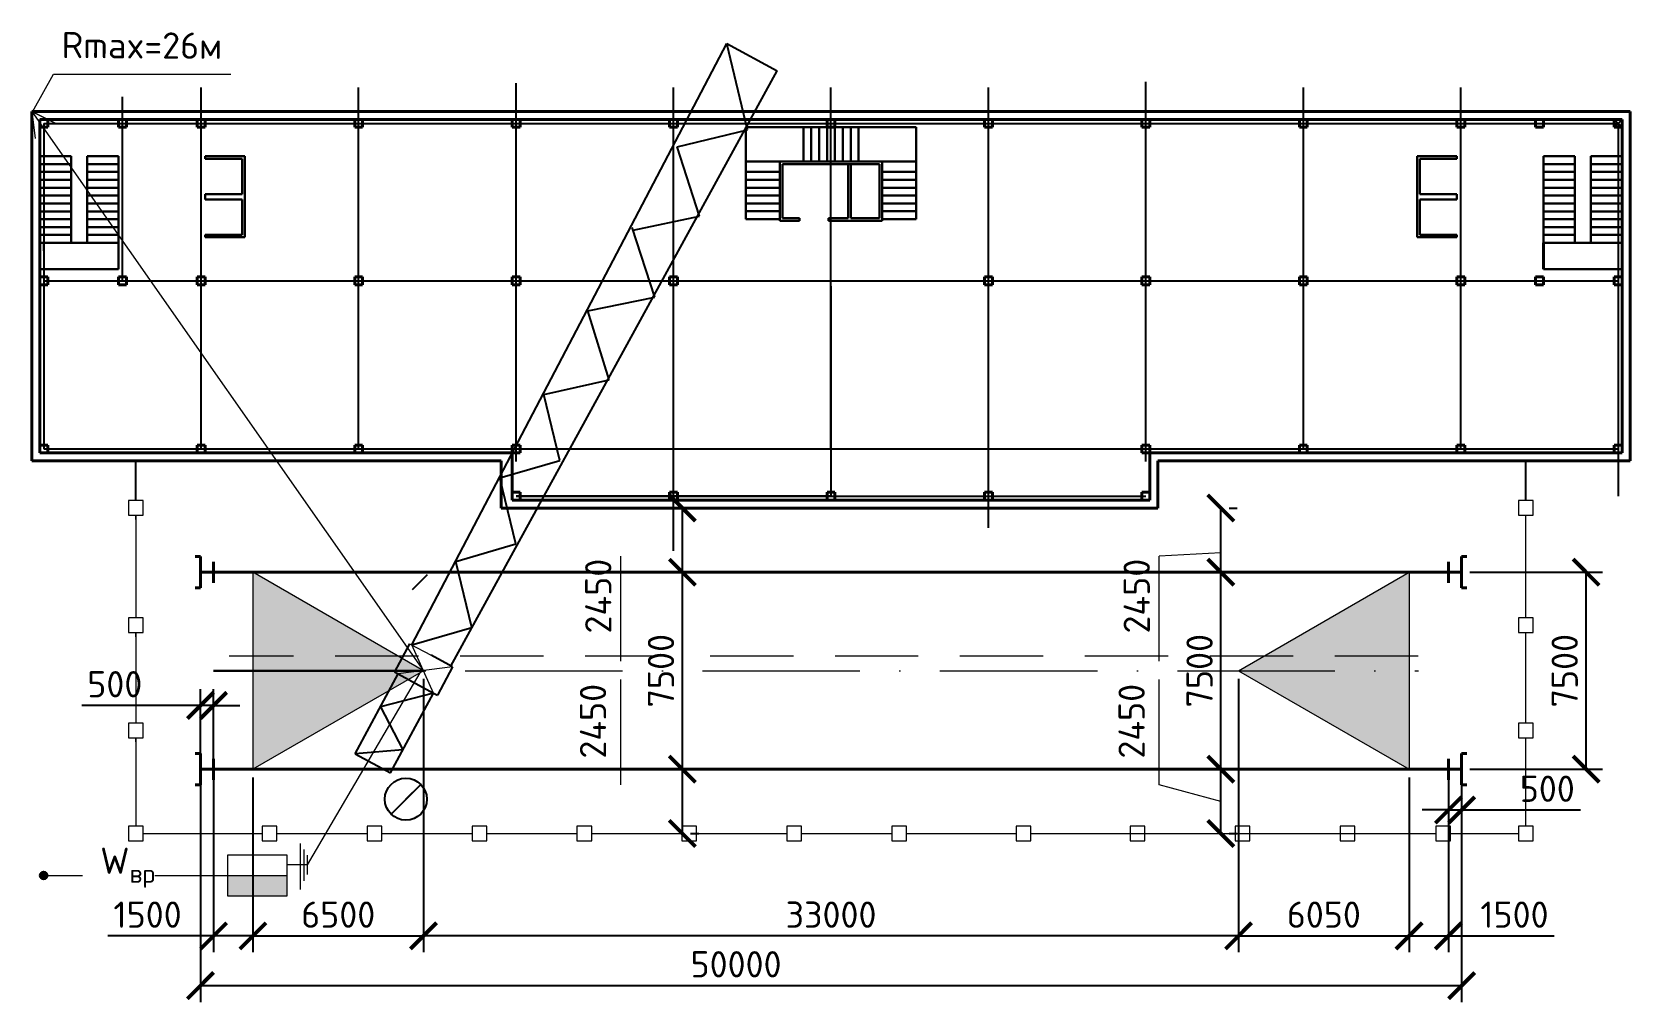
# Model space of a CAD drawing. Header units: millimetres. Extents: x -782 to 10910, y 3841 to 13237.
# Drawn here: x 739.5 to 861.3, y 7348 to 7421.8 of the extents above; entities that cross this region are included whole.
import ezdxf

# ---------------------------------------------------------------- set-up
doc = ezdxf.new("R2010")
doc.units = ezdxf.units.MM
doc.linetypes.add('ACAD_ISO10W100', pattern=[18, 12, -3, 0, -3])
doc.linetypes.add('штриховая2', pattern=[9.525, 6.35, -3.175])
doc.layers.add('1', color=7, linetype='Continuous')
doc.layers.add('тонкая', color=7, linetype='Continuous')
doc.layers.add('Фасад толст', color=7, linetype='Continuous', lineweight=20)
doc.styles.add('2.5', font='isocpeur.ttf', dxfattribs={"height": 2})
doc.styles.add('Isocpeur', font='isocpeur.ttf')
doc.dimstyles.new('М500 стройгенп', dxfattribs={"dimtxt": 2, "dimasz": 2, "dimexe": 1.25, "dimexo": 0.625, "dimtad": 1, "dimlfac": 500, "dimtxsty": '2.5', "dimblk": 'ARCHTICK', "dimcen": 2.5, "dimadec": 0, "dimazin": 0, "dimtfac": 1, "dimtmove": 0, "dimatfit": 3, "dimfxl": 1, "dimarcsym": 0})

msp = doc.modelspace()

# ---------------------------------------------------------------- texts
at = {"layer": '1', "insert": (741.774205, 7421.846866), "char_height": 2, "width": 335.51997649, "attachment_point": 1, "rotation": 359.70756521, "style": 'Isocpeur'}
msp.add_mtext('Rmax=26м', dxfattribs=at)
at = {"layer": '1', "insert": (744.710078, 7359.717359), "char_height": 2, "width": 335.51997649, "attachment_point": 1, "style": 'Isocpeur'}
msp.add_mtext('\\A1;W{\\H0.7x;\\S^ вр;}', dxfattribs=at)
msp.add_mtext('\\A1;W{\\H0.7x;\\S^ вр;}', dxfattribs=at)

# ---------------------------------------------------------------- blocks, each defined once
blk = doc.blocks.new('_ArchTick')
at = {"color": 0, "linetype": 'ByBlock', "const_width": 0.15}
blk.add_lwpolyline([(-0.5, -0.5), (0.5, 0.5)], dxfattribs=at)
blk = doc.blocks.new('*D752')
at = {"color": 0, "lineweight": -2, "transparency": 16777216}
for p, q in [((789.08, 7360.79), (789.08, 7365.69)), ((789.7, 7365.69), (790.33, 7365.69)), ((789.7, 7360.79), (790.33, 7360.79))]:
    blk.add_line(p, q, dxfattribs=at)
at = {"layer": 'Defpoints', "color": 0, "lineweight": -3, "transparency": 16777216}
for p in [(789.08, 7365.69), (789.08, 7365.69), (789.08, 7360.79)]:
    blk.add_point(p, dxfattribs=at)
at = {"color": 0, "lineweight": -2, "transparency": 16777216, "xscale": 2, "yscale": 2, "zscale": 2}
for p, rotation in [((789.08, 7365.69), 90), ((789.08, 7360.79), 270)]:
    blk.add_blockref('_ArchTick', p, dxfattribs=dict(at, rotation=rotation))
at = {"color": 0, "lineweight": 20, "transparency": 16777216, "insert": (782.27, 7369.34), "char_height": 2, "attachment_point": 5, "rotation": 90, "style": '2.5'}
blk.add_mtext('2450', dxfattribs=at)
blk = doc.blocks.new('*D753')
at = {"color": 0, "lineweight": -2, "transparency": 16777216}
for p, q in [((789.08, 7365.69), (789.08, 7380.69)), ((789.7, 7380.69), (790.33, 7380.69)), ((789.7, 7365.69), (790.33, 7365.69))]:
    blk.add_line(p, q, dxfattribs=at)
at = {"layer": 'Defpoints', "color": 0, "lineweight": -3, "transparency": 16777216}
for p in [(789.08, 7380.69), (789.08, 7380.69), (789.08, 7365.69)]:
    blk.add_point(p, dxfattribs=at)
at = {"color": 0, "lineweight": -2, "transparency": 16777216, "xscale": 2, "yscale": 2, "zscale": 2}
for p, rotation in [((789.08, 7380.69), 90), ((789.08, 7365.69), 270)]:
    blk.add_blockref('_ArchTick', p, dxfattribs=dict(at, rotation=rotation))
at = {"color": 0, "lineweight": 20, "transparency": 16777216, "insert": (787.45, 7373.19), "char_height": 2, "attachment_point": 5, "rotation": 90, "style": '2.5'}
blk.add_mtext('7500', dxfattribs=at)
blk = doc.blocks.new('*D754')
at = {"color": 0, "lineweight": -2, "transparency": 16777216}
for p, q in [((789.08, 7380.69), (789.08, 7385.58)), ((789.7, 7385.58), (790.33, 7385.58)), ((789.7, 7380.69), (790.33, 7380.69))]:
    blk.add_line(p, q, dxfattribs=at)
at = {"layer": 'Defpoints', "color": 0, "lineweight": -3, "transparency": 16777216}
for p in [(789.08, 7385.58), (789.08, 7385.58), (789.08, 7380.69)]:
    blk.add_point(p, dxfattribs=at)
at = {"color": 0, "lineweight": -2, "transparency": 16777216, "xscale": 2, "yscale": 2, "zscale": 2}
for p, rotation in [((789.08, 7385.58), 90), ((789.08, 7380.69), 270)]:
    blk.add_blockref('_ArchTick', p, dxfattribs=dict(at, rotation=rotation))
at = {"color": 0, "lineweight": 20, "transparency": 16777216, "insert": (782.67, 7378.87), "char_height": 2, "attachment_point": 5, "rotation": 90, "style": '2.5'}
blk.add_mtext('2450', dxfattribs=at)
blk = doc.blocks.new('*D761')
at = {"color": 0, "lineweight": -2, "transparency": 16777216}
for p, q in [((831.47, 7372.56), (831.47, 7351.74)), ((844.47, 7365.06), (844.47, 7351.74)), ((831.47, 7352.99), (844.47, 7352.99))]:
    blk.add_line(p, q, dxfattribs=at)
at = {"layer": 'Defpoints', "color": 0, "lineweight": -3, "transparency": 16777216}
for p in [(831.47, 7373.19), (844.47, 7365.69), (844.47, 7352.99)]:
    blk.add_point(p, dxfattribs=at)
at = {"color": 0, "lineweight": -2, "transparency": 16777216, "xscale": 2, "yscale": 2, "zscale": 2, "rotation": 180}
blk.add_blockref('_ArchTick', (831.47, 7352.99), dxfattribs=at)
at = {"color": 0, "lineweight": -2, "transparency": 16777216, "xscale": 2, "yscale": 2, "zscale": 2}
blk.add_blockref('_ArchTick', (844.47, 7352.99), dxfattribs=at)
at = {"color": 0, "lineweight": 20, "transparency": 16777216, "insert": (837.97, 7354.61), "char_height": 2, "attachment_point": 5, "style": '2.5'}
blk.add_mtext('6050', dxfattribs=at)
blk = doc.blocks.new('*D762')
at = {"color": 0, "lineweight": -2, "transparency": 16777216}
for p, q in [((847.47, 7365.06), (847.47, 7351.74)), ((844.47, 7362.43), (844.47, 7351.74)), ((844.47, 7352.99), (847.47, 7352.99)), ((847.47, 7352.99), (855.52, 7352.99))]:
    blk.add_line(p, q, dxfattribs=at)
at = {"layer": 'Defpoints', "color": 0, "lineweight": -3, "transparency": 16777216}
for p in [(847.47, 7365.69), (844.47, 7363.06), (847.47, 7352.99)]:
    blk.add_point(p, dxfattribs=at)
at = {"color": 0, "lineweight": -2, "transparency": 16777216, "xscale": 2, "yscale": 2, "zscale": 2, "rotation": 180}
blk.add_blockref('_ArchTick', (844.47, 7352.99), dxfattribs=at)
at = {"color": 0, "lineweight": -2, "transparency": 16777216, "xscale": 2, "yscale": 2, "zscale": 2}
blk.add_blockref('_ArchTick', (847.47, 7352.99), dxfattribs=at)
at = {"color": 0, "lineweight": 20, "transparency": 16777216, "insert": (852.5, 7354.61), "char_height": 2, "attachment_point": 5, "style": '2.5'}
blk.add_mtext('1500', dxfattribs=at)
blk = doc.blocks.new('*D763')
at = {"color": 0, "lineweight": -2, "transparency": 16777216}
for p, q in [((847.47, 7365.06), (847.47, 7361.33)), ((848.47, 7365.06), (848.47, 7361.33)), ((847.47, 7362.58), (845.47, 7362.58)), ((847.47, 7362.58), (848.47, 7362.58)), ((848.47, 7362.58), (857.52, 7362.58))]:
    blk.add_line(p, q, dxfattribs=at)
at = {"layer": 'Defpoints', "color": 0, "lineweight": -3, "transparency": 16777216}
for p in [(847.47, 7365.69), (848.47, 7365.69), (848.47, 7362.58)]:
    blk.add_point(p, dxfattribs=at)
at = {"color": 0, "lineweight": -2, "transparency": 16777216, "xscale": 2, "yscale": 2, "zscale": 2}
blk.add_blockref('_ArchTick', (847.47, 7362.58), dxfattribs=at)
at = {"color": 0, "lineweight": -2, "transparency": 16777216, "xscale": 2, "yscale": 2, "zscale": 2, "rotation": 180}
blk.add_blockref('_ArchTick', (848.47, 7362.58), dxfattribs=at)
at = {"color": 0, "lineweight": 20, "transparency": 16777216, "insert": (855, 7364.2), "char_height": 2, "attachment_point": 5, "style": '2.5'}
blk.add_mtext('500', dxfattribs=at)
blk = doc.blocks.new('*D764')
at = {"color": 0, "lineweight": -2, "transparency": 16777216}
for p, q in [((753.35, 7365.06), (753.35, 7351.74)), ((756.35, 7365.06), (756.35, 7351.74)), ((753.35, 7352.99), (745.3, 7352.99)), ((756.35, 7352.99), (753.35, 7352.99))]:
    blk.add_line(p, q, dxfattribs=at)
at = {"layer": 'Defpoints', "color": 0, "lineweight": -3, "transparency": 16777216}
for p in [(753.35, 7365.69), (756.35, 7365.69), (756.35, 7352.99)]:
    blk.add_point(p, dxfattribs=at)
at = {"color": 0, "lineweight": -2, "transparency": 16777216, "xscale": 2, "yscale": 2, "zscale": 2, "rotation": 180}
blk.add_blockref('_ArchTick', (753.35, 7352.99), dxfattribs=at)
at = {"color": 0, "lineweight": -2, "transparency": 16777216, "xscale": 2, "yscale": 2, "zscale": 2}
blk.add_blockref('_ArchTick', (756.35, 7352.99), dxfattribs=at)
at = {"color": 0, "lineweight": 25, "transparency": 16777216, "insert": (748.32, 7354.61), "char_height": 2, "attachment_point": 5, "style": '2.5'}
blk.add_mtext('1500', dxfattribs=at)
blk = doc.blocks.new('*D765')
at = {"color": 0, "lineweight": -2, "transparency": 16777216}
for p, q in [((752.35, 7366.31), (752.35, 7371.79)), ((753.35, 7366.31), (753.35, 7371.79)), ((752.35, 7370.54), (743.3, 7370.54)), ((753.35, 7370.54), (752.35, 7370.54)), ((753.35, 7370.54), (755.35, 7370.54))]:
    blk.add_line(p, q, dxfattribs=at)
at = {"layer": 'Defpoints', "color": 0, "lineweight": -3, "transparency": 16777216}
for p in [(752.35, 7370.54), (752.35, 7365.69), (753.35, 7365.69)]:
    blk.add_point(p, dxfattribs=at)
at = {"color": 0, "lineweight": -2, "transparency": 16777216, "xscale": 2, "yscale": 2, "zscale": 2}
blk.add_blockref('_ArchTick', (752.35, 7370.54), dxfattribs=at)
at = {"color": 0, "lineweight": -2, "transparency": 16777216, "xscale": 2, "yscale": 2, "zscale": 2, "rotation": 180}
blk.add_blockref('_ArchTick', (753.35, 7370.54), dxfattribs=at)
at = {"color": 0, "lineweight": 25, "transparency": 16777216, "insert": (745.82, 7372.16), "char_height": 2, "attachment_point": 5, "style": '2.5'}
blk.add_mtext('500', dxfattribs=at)
blk = doc.blocks.new('*D755')
at = {"color": 0, "lineweight": -2, "transparency": 16777216}
for p, q in [((752.35, 7365.06), (752.35, 7347.95)), ((848.47, 7365.06), (848.47, 7347.95)), ((848.47, 7349.2), (752.35, 7349.2))]:
    blk.add_line(p, q, dxfattribs=at)
at = {"layer": 'Defpoints', "color": 0, "lineweight": -3, "transparency": 16777216}
for p in [(752.35, 7365.69), (848.47, 7365.69), (752.35, 7349.2)]:
    blk.add_point(p, dxfattribs=at)
at = {"color": 0, "lineweight": -2, "transparency": 16777216, "xscale": 2, "yscale": 2, "zscale": 2, "rotation": 180}
blk.add_blockref('_ArchTick', (752.35, 7349.2), dxfattribs=at)
at = {"color": 0, "lineweight": -2, "transparency": 16777216, "xscale": 2, "yscale": 2, "zscale": 2}
blk.add_blockref('_ArchTick', (848.47, 7349.2), dxfattribs=at)
at = {"color": 0, "lineweight": 25, "transparency": 16777216, "insert": (793.17, 7350.83), "char_height": 2, "attachment_point": 5, "style": '2.5'}
blk.add_mtext('50000', dxfattribs=at)
blk = doc.blocks.new('*D766')
at = {"color": 0, "lineweight": -2, "transparency": 16777216}
for p, q in [((849.1, 7380.69), (859.21, 7380.69)), ((857.96, 7365.69), (857.96, 7380.69)), ((849.1, 7365.69), (859.21, 7365.69))]:
    blk.add_line(p, q, dxfattribs=at)
at = {"layer": 'Defpoints', "color": 0, "lineweight": -3, "transparency": 16777216}
for p in [(848.47, 7380.69), (857.96, 7380.69), (848.47, 7365.69)]:
    blk.add_point(p, dxfattribs=at)
at = {"color": 0, "lineweight": -2, "transparency": 16777216, "xscale": 2, "yscale": 2, "zscale": 2}
for p, rotation in [((857.96, 7380.69), 90), ((857.96, 7365.69), 270)]:
    blk.add_blockref('_ArchTick', p, dxfattribs=dict(at, rotation=rotation))
at = {"color": 0, "lineweight": 25, "transparency": 16777216, "insert": (856.33, 7373.19), "char_height": 2, "attachment_point": 5, "rotation": 90, "style": '2.5'}
blk.add_mtext('7500', dxfattribs=at)
blk = doc.blocks.new('*D756')
at = {"color": 0, "lineweight": -2, "transparency": 16777216}
for p, q in [((830.12, 7360.79), (830.12, 7365.69)), ((830.75, 7365.69), (831.37, 7365.69)), ((830.75, 7360.79), (831.37, 7360.79))]:
    blk.add_line(p, q, dxfattribs=at)
at = {"layer": 'Defpoints', "color": 0, "lineweight": -3, "transparency": 16777216}
for p in [(830.12, 7365.69), (830.12, 7365.69), (830.12, 7360.79)]:
    blk.add_point(p, dxfattribs=at)
at = {"color": 0, "lineweight": -2, "transparency": 16777216, "xscale": 2, "yscale": 2, "zscale": 2}
for p, rotation in [((830.12, 7365.69), 90), ((830.12, 7360.79), 270)]:
    blk.add_blockref('_ArchTick', p, dxfattribs=dict(at, rotation=rotation))
at = {"color": 0, "lineweight": 20, "transparency": 16777216, "insert": (823.32, 7369.34), "char_height": 2, "attachment_point": 5, "rotation": 90, "style": '2.5'}
blk.add_mtext('2450', dxfattribs=at)
blk = doc.blocks.new('*D757')
at = {"color": 0, "lineweight": -2, "transparency": 16777216}
for p, q in [((830.12, 7365.69), (830.12, 7380.69)), ((830.75, 7380.69), (831.37, 7380.69)), ((830.75, 7365.69), (831.37, 7365.69))]:
    blk.add_line(p, q, dxfattribs=at)
at = {"layer": 'Defpoints', "color": 0, "lineweight": -3, "transparency": 16777216}
for p in [(830.12, 7380.69), (830.12, 7380.69), (830.12, 7365.69)]:
    blk.add_point(p, dxfattribs=at)
at = {"color": 0, "lineweight": -2, "transparency": 16777216, "xscale": 2, "yscale": 2, "zscale": 2}
for p, rotation in [((830.12, 7380.69), 90), ((830.12, 7365.69), 270)]:
    blk.add_blockref('_ArchTick', p, dxfattribs=dict(at, rotation=rotation))
at = {"color": 0, "lineweight": 20, "transparency": 16777216, "insert": (828.5, 7373.19), "char_height": 2, "attachment_point": 5, "rotation": 90, "style": '2.5'}
blk.add_mtext('7500', dxfattribs=at)
blk = doc.blocks.new('*D758')
at = {"color": 0, "lineweight": -2, "transparency": 16777216}
for p, q in [((830.12, 7380.69), (830.12, 7385.58)), ((830.75, 7385.58), (831.37, 7385.58)), ((830.75, 7380.69), (831.37, 7380.69))]:
    blk.add_line(p, q, dxfattribs=at)
at = {"layer": 'Defpoints', "color": 0, "lineweight": -3, "transparency": 16777216}
for p in [(830.12, 7385.58), (830.12, 7385.58), (830.12, 7380.69)]:
    blk.add_point(p, dxfattribs=at)
at = {"color": 0, "lineweight": -2, "transparency": 16777216, "xscale": 2, "yscale": 2, "zscale": 2}
for p, rotation in [((830.12, 7385.58), 90), ((830.12, 7380.69), 270)]:
    blk.add_blockref('_ArchTick', p, dxfattribs=dict(at, rotation=rotation))
at = {"color": 0, "lineweight": 20, "transparency": 16777216, "insert": (823.71, 7378.87), "char_height": 2, "attachment_point": 5, "rotation": 90, "style": '2.5'}
blk.add_mtext('2450', dxfattribs=at)
blk = doc.blocks.new('*D759')
at = {"color": 0, "lineweight": -2, "transparency": 16777216}
for p, q in [((753.35, 7365.06), (753.35, 7351.74)), ((756.35, 7365.06), (756.35, 7351.74)), ((753.35, 7352.99), (745.3, 7352.99)), ((756.35, 7352.99), (753.35, 7352.99))]:
    blk.add_line(p, q, dxfattribs=at)
at = {"layer": 'Defpoints', "color": 0, "lineweight": -3, "transparency": 16777216}
for p in [(753.35, 7365.69), (756.35, 7365.69), (756.35, 7352.99)]:
    blk.add_point(p, dxfattribs=at)
at = {"color": 0, "lineweight": -2, "transparency": 16777216, "xscale": 2, "yscale": 2, "zscale": 2, "rotation": 180}
blk.add_blockref('_ArchTick', (753.35, 7352.99), dxfattribs=at)
at = {"color": 0, "lineweight": -2, "transparency": 16777216, "xscale": 2, "yscale": 2, "zscale": 2}
blk.add_blockref('_ArchTick', (756.35, 7352.99), dxfattribs=at)
at = {"color": 0, "lineweight": 25, "transparency": 16777216, "insert": (748.32, 7354.61), "char_height": 2, "attachment_point": 5, "style": '2.5'}
blk.add_mtext('1500', dxfattribs=at)
blk = doc.blocks.new('*D751')
at = {"color": 0, "lineweight": -2, "transparency": 16777216}
for p, q in [((769.35, 7372.56), (769.35, 7351.74)), ((756.35, 7365.06), (756.35, 7351.74)), ((756.35, 7352.99), (769.35, 7352.99))]:
    blk.add_line(p, q, dxfattribs=at)
at = {"layer": 'Defpoints', "color": 0, "lineweight": -3, "transparency": 16777216}
for p in [(769.35, 7373.19), (756.35, 7365.69), (769.35, 7352.99)]:
    blk.add_point(p, dxfattribs=at)
at = {"color": 0, "lineweight": -2, "transparency": 16777216, "xscale": 2, "yscale": 2, "zscale": 2, "rotation": 180}
blk.add_blockref('_ArchTick', (756.35, 7352.99), dxfattribs=at)
at = {"color": 0, "lineweight": -2, "transparency": 16777216, "xscale": 2, "yscale": 2, "zscale": 2}
blk.add_blockref('_ArchTick', (769.35, 7352.99), dxfattribs=at)
at = {"color": 0, "lineweight": 25, "transparency": 16777216, "insert": (762.85, 7354.61), "char_height": 2, "attachment_point": 5, "style": '2.5'}
blk.add_mtext('6500', dxfattribs=at)
blk = doc.blocks.new('*D760')
at = {"color": 0, "lineweight": -2, "transparency": 16777216}
for p, q in [((752.35, 7366.31), (752.35, 7371.79)), ((753.35, 7366.31), (753.35, 7371.79)), ((752.35, 7370.54), (743.3, 7370.54)), ((753.35, 7370.54), (752.35, 7370.54)), ((753.35, 7370.54), (755.35, 7370.54))]:
    blk.add_line(p, q, dxfattribs=at)
at = {"layer": 'Defpoints', "color": 0, "lineweight": -3, "transparency": 16777216}
for p in [(752.35, 7370.54), (752.35, 7365.69), (753.35, 7365.69)]:
    blk.add_point(p, dxfattribs=at)
at = {"color": 0, "lineweight": -2, "transparency": 16777216, "xscale": 2, "yscale": 2, "zscale": 2}
blk.add_blockref('_ArchTick', (752.35, 7370.54), dxfattribs=at)
at = {"color": 0, "lineweight": -2, "transparency": 16777216, "xscale": 2, "yscale": 2, "zscale": 2, "rotation": 180}
blk.add_blockref('_ArchTick', (753.35, 7370.54), dxfattribs=at)
at = {"color": 0, "lineweight": 25, "transparency": 16777216, "insert": (745.82, 7372.16), "char_height": 2, "attachment_point": 5, "style": '2.5'}
blk.add_mtext('500', dxfattribs=at)
blk = doc.blocks.new('*D750')
at = {"color": 0, "lineweight": -2, "transparency": 16777216}
for p, q in [((769.35, 7372.56), (769.35, 7351.74)), ((831.47, 7365.06), (831.47, 7351.74)), ((831.47, 7352.99), (769.35, 7352.99))]:
    blk.add_line(p, q, dxfattribs=at)
at = {"layer": 'Defpoints', "color": 0, "lineweight": -3, "transparency": 16777216}
for p in [(769.35, 7373.19), (831.47, 7365.69), (769.35, 7352.99)]:
    blk.add_point(p, dxfattribs=at)
at = {"color": 0, "lineweight": -2, "transparency": 16777216, "xscale": 2, "yscale": 2, "zscale": 2, "rotation": 180}
blk.add_blockref('_ArchTick', (769.35, 7352.99), dxfattribs=at)
at = {"color": 0, "lineweight": -2, "transparency": 16777216, "xscale": 2, "yscale": 2, "zscale": 2}
blk.add_blockref('_ArchTick', (831.47, 7352.99), dxfattribs=at)
at = {"color": 0, "lineweight": 25, "transparency": 16777216, "insert": (800.41, 7354.61), "char_height": 2, "width": 0.4394, "attachment_point": 5, "style": '2.5'}
blk.add_mtext('33000', dxfattribs=at)

# ---------------------------------------------------------------- dimensions: what is measured, and where the dimension line sits
at = {"lineweight": 20}
for base, p1, p2, picture, middle in [((789.079184, 7385.577545), (789.079184, 7380.689601), (789.079184, 7385.577545), '*D754', (782.668662, 7378.867935)), ((830.120699, 7385.577545), (830.120699, 7380.689601), (830.120699, 7385.577545), '*D758', (823.710177, 7378.867935))]:
    dim = msp.add_linear_dim(base=base, p1=p1, p2=p2, angle=90, text='2450', dimstyle='М500 стройгенп', override={"dimtmove": 2}, dxfattribs=at)
    dim.commit()
    dim.dimension.update_dxf_attribs({"geometry": picture, "text_midpoint": middle, "dimtype": 160})
for base, p1, p2, picture, middle in [((789.079184, 7380.689601), (789.079184, 7365.689601), (789.079184, 7380.689601), '*D753', (787.454184, 7373.189601)), ((830.120699, 7380.689601), (830.120699, 7365.689601), (830.120699, 7380.689601), '*D757', (828.495699, 7373.189601))]:
    dim = msp.add_linear_dim(base=base, p1=p1, p2=p2, angle=90, dimstyle='М500 стройгенп', dxfattribs=at)
    dim.commit()
    dim.dimension.update_dxf_attribs({"geometry": picture, "text_midpoint": middle})
at = {"lineweight": 25}
dim = msp.add_linear_dim(base=(857.958769, 7380.689601), p1=(848.470905, 7365.689601), p2=(848.470905, 7380.689601), angle=90, dimstyle='М500 стройгенп', dxfattribs=at)
dim.commit()
dim.dimension.update_dxf_attribs({"geometry": '*D766', "text_midpoint": (856.333769, 7373.189601)})
for base, p1, p2, picture, middle in [((752.34559, 7370.538209), (753.345588, 7365.689601), (752.34559, 7365.689601), '*D765', (745.82059, 7372.163209)), ((752.34559, 7370.538209), (753.345588, 7365.689601), (752.34559, 7365.689601), '*D760', (745.82059, 7372.163209)), ((769.34559, 7352.989227), (756.345588, 7365.689601), (769.34559, 7373.189601), '*D751', (762.845589, 7354.614227))]:
    dim = msp.add_linear_dim(base=base, p1=p1, p2=p2, dimstyle='М500 стройгенп', dxfattribs=at)
    dim.commit()
    dim.dimension.update_dxf_attribs({"geometry": picture, "text_midpoint": middle})
for base, p1, p2, text, picture, middle in [((769.34559, 7352.989227), (831.470905, 7365.689601), (769.34559, 7373.189601), '33000', '*D750', (800.408247, 7352.989227)), ((752.34559, 7349.204792), (848.470905, 7365.689601), (752.34559, 7365.689601), '50000', '*D755', (793.171881, 7349.204792))]:
    dim = msp.add_linear_dim(base=base, p1=p1, p2=p2, text=text, dimstyle='М500 стройгенп', dxfattribs=at)
    dim.commit()
    dim.dimension.update_dxf_attribs({"geometry": picture, "text_midpoint": middle, "dimtype": 160})
at = {"lineweight": 20}
dim = msp.add_linear_dim(base=(844.470906, 7352.989227), p1=(831.470905, 7373.189601), p2=(844.470906, 7365.689601), text='6050', dimstyle='М500 стройгенп', dxfattribs=at)
dim.commit()
dim.dimension.update_dxf_attribs({"geometry": '*D761', "text_midpoint": (837.970905, 7354.614227)})
for base, p1, p2, picture, middle in [((789.079184, 7365.689601), (789.079184, 7360.789601), (789.079184, 7365.689601), '*D752', (782.274664, 7369.343541)), ((830.120699, 7365.689601), (830.120699, 7360.789601), (830.120699, 7365.689601), '*D756', (823.316179, 7369.343541))]:
    dim = msp.add_linear_dim(base=base, p1=p1, p2=p2, angle=90, dimstyle='М500 стройгенп', override={"dimtmove": 2}, dxfattribs=at)
    dim.commit()
    dim.dimension.update_dxf_attribs({"geometry": picture, "text_midpoint": middle, "dimtype": 160})
at = {"lineweight": 25}
for picture in ['*D764', '*D759']:
    dim = msp.add_linear_dim(base=(756.345588, 7352.989227), p1=(753.345588, 7365.689601), p2=(756.345588, 7365.689601), dimstyle='М500 стройгенп', dxfattribs=at)
    dim.commit()
    dim.dimension.update_dxf_attribs({"geometry": picture, "text_midpoint": (748.320588, 7352.989227), "dimtype": 160})
at = {"lineweight": 20}
for base, p1, p2, picture, middle in [((847.470906, 7352.989227), (844.470906, 7363.056209), (847.470906, 7365.689601), '*D762', (852.495906, 7354.614227)), ((848.470905, 7362.575756), (847.470906, 7365.689601), (848.470905, 7365.689601), '*D763', (854.995905, 7364.200756))]:
    dim = msp.add_linear_dim(base=base, p1=p1, p2=p2, dimstyle='М500 стройгенп', dxfattribs=at)
    dim.commit()
    dim.dimension.update_dxf_attribs({"geometry": picture, "text_midpoint": middle})

# ---------------------------------------------------------------- hatches: boundary and pattern name
at = {"lineweight": 30}
h = msp.add_hatch(color=256, dxfattribs=at)
h.dxf.hatch_style = 1
h.paths.add_polyline_path([(756.345584, 7365.689606), (769.345586, 7373.189606), (756.345584, 7380.689606)])
h = msp.add_hatch(color=256, dxfattribs=at)
h.dxf.hatch_style = 1
h.paths.add_polyline_path([(844.470911, 7380.689606), (831.47091, 7373.189606), (844.470911, 7365.689606)])
at = {"lineweight": 25}
h = msp.add_hatch(color=1, dxfattribs=at)
h.paths.add_polyline_path([(740.397987, 7357.870772, 0.4142135624), (740.118957, 7357.591741, 0.4142135624), (740.397987, 7357.312711)])
h.paths.add_polyline_path([(740.397987, 7357.870772), (740.397987, 7357.312711, 0.4142135624), (740.677018, 7357.591741, 0.4142135624)])
h = msp.add_hatch(color=1, dxfattribs=at)
h.paths.add_polyline_path([(740.397987, 7357.870772, 0.4142135624), (740.118957, 7357.591741, 0.4142135624), (740.397987, 7357.312711)])
h.paths.add_polyline_path([(740.397987, 7357.870772), (740.397987, 7357.312711, 0.4142135624), (740.677018, 7357.591741, 0.4142135624)])
at = {"layer": 'Фасад толст', "lineweight": 15}
msp.add_hatch(color=1, dxfattribs=at).paths.add_polyline_path([(758.927993, 7357.591741), (754.444496, 7357.591741), (754.444496, 7356.022005), (758.927993, 7356.022005)])
msp.add_hatch(color=1, dxfattribs=at).paths.add_polyline_path([(758.927993, 7357.591741), (754.444496, 7357.591741), (754.444496, 7356.022005), (758.927993, 7356.022005)])

# ---------------------------------------------------------------- linework, layer by layer
at = {"color": 0, "lineweight": 25, "ltscale": 100}
for p, q in [((794.037008, 7414.384935), (792.460978, 7420.957259)), ((788.696076, 7413.095676), (794.037008, 7414.384935)), ((790.389326, 7407.807608), (788.696076, 7413.095676)), ((786.980219, 7401.643352), (785.245351, 7406.954437)), ((785.337336, 7406.736573), (790.389326, 7407.807608)), ((781.886611, 7400.595334), (786.980219, 7401.643352)), ((783.500388, 7395.351217), (781.886611, 7400.595334)), ((778.527871, 7394.23623), (783.500388, 7395.351217)), ((779.748197, 7389.209709), (778.527871, 7394.23623)), ((775.16913, 7387.877127), (779.748197, 7389.209709)), ((776.389457, 7382.850606), (775.16913, 7387.877127)), ((771.81039, 7381.518023), (776.389457, 7382.850606)), ((773.030716, 7376.491503), (771.81039, 7381.518023)), ((768.45165, 7375.15892), (773.030716, 7376.491503)), ((768.45165, 7375.15892), (773.030716, 7376.491503))]:
    msp.add_line(p, q, dxfattribs=at)
at = {"lineweight": 13}
for p, q in [((739.550348, 7415.75659), (741.158523, 7418.632716)), ((741.158523, 7418.632716), (754.670425, 7418.632716)), ((747.995467, 7386.1496), (746.875469, 7386.1496)), ((746.875469, 7386.1496), (746.875469, 7385.029602)), ((747.995467, 7385.029602), (747.995467, 7386.1496)), ((853.918848, 7386.1496), (852.79885, 7386.1496)), ((852.79885, 7386.1496), (852.79885, 7385.029602)), ((853.918848, 7385.029602), (853.918848, 7386.1496)), ((746.875469, 7385.029602), (747.995467, 7385.029602)), ((747.435468, 7384.70618), (747.435468, 7385.029602)), ((852.79885, 7385.029602), (853.918848, 7385.029602)), ((747.995467, 7377.220505), (746.875469, 7377.220505)), ((746.875469, 7377.220505), (746.875469, 7376.100507)), ((747.995467, 7376.100507), (747.995467, 7377.220505)), ((853.918848, 7377.220505), (852.79885, 7377.220505)), ((852.79885, 7377.220505), (852.79885, 7376.100507)), ((853.918848, 7376.100507), (853.918848, 7377.220505)), ((746.875469, 7376.100507), (747.995467, 7376.100507)), ((747.435468, 7375.777085), (747.435468, 7376.100507)), ((852.79885, 7376.100507), (853.918848, 7376.100507)), ((853.358849, 7375.777085), (853.358849, 7376.100507)), ((747.995467, 7369.204197), (746.875469, 7369.204197)), ((746.875469, 7369.204197), (746.875469, 7368.084199)), ((747.995467, 7369.204197), (746.875469, 7369.204197)), ((746.875469, 7369.204197), (746.875469, 7368.084199)), ((747.995467, 7368.084199), (747.995467, 7369.204197)), ((747.995467, 7368.084199), (747.995467, 7369.204197)), ((853.918848, 7369.204197), (852.79885, 7369.204197)), ((852.79885, 7369.204197), (852.79885, 7368.084199)), ((853.918848, 7368.084199), (853.918848, 7369.204197)), ((746.875469, 7368.084199), (747.995467, 7368.084199)), ((746.875469, 7368.084199), (747.995467, 7368.084199)), ((747.435468, 7367.760777), (747.435468, 7368.084199)), ((747.435468, 7367.760777), (747.435468, 7368.084199)), ((852.79885, 7368.084199), (853.918848, 7368.084199)), ((853.358849, 7367.760777), (853.358849, 7368.084199)), ((747.995467, 7361.3496), (746.875469, 7361.3496)), ((746.875469, 7361.3496), (746.875469, 7360.229602)), ((747.995467, 7361.3496), (746.875469, 7361.3496)), ((746.875469, 7361.3496), (746.875469, 7360.229602)), ((747.995467, 7360.229602), (747.995467, 7361.3496)), ((747.995467, 7360.229602), (747.995467, 7361.3496)), ((758.168179, 7361.3496), (757.048181, 7361.3496)), ((757.048181, 7361.3496), (757.048181, 7360.229602)), ((758.168179, 7360.229602), (758.168179, 7361.3496)), ((766.168166, 7361.3496), (765.048168, 7361.3496)), ((765.048168, 7361.3496), (765.048168, 7360.229602)), ((766.168166, 7360.229602), (766.168166, 7361.3496)), ((774.168153, 7361.3496), (773.048155, 7361.3496)), ((773.048155, 7361.3496), (773.048155, 7360.229602)), ((774.168153, 7360.229602), (774.168153, 7361.3496)), ((782.168139, 7361.3496), (781.048141, 7361.3496)), ((781.048141, 7361.3496), (781.048141, 7360.229602)), ((782.168139, 7360.229602), (782.168139, 7361.3496)), ((790.168126, 7361.3496), (789.048128, 7361.3496)), ((789.048128, 7361.3496), (789.048128, 7360.229602)), ((790.168126, 7360.229602), (790.168126, 7361.3496)), ((798.168113, 7361.3496), (797.048115, 7361.3496)), ((797.048115, 7361.3496), (797.048115, 7360.229602)), ((798.168113, 7360.229602), (798.168113, 7361.3496)), ((806.168099, 7361.3496), (805.048101, 7361.3496)), ((805.048101, 7361.3496), (805.048101, 7360.229602)), ((806.168099, 7360.229602), (806.168099, 7361.3496)), ((815.629594, 7361.3496), (814.509596, 7361.3496)), ((814.509596, 7361.3496), (814.509596, 7360.229602)), ((815.629594, 7360.229602), (815.629594, 7361.3496)), ((824.330677, 7361.3496), (823.210679, 7361.3496)), ((823.210679, 7361.3496), (823.210679, 7360.229602)), ((824.330677, 7361.3496), (823.210679, 7361.3496)), ((823.210679, 7361.3496), (823.210679, 7360.229602)), ((824.330677, 7360.229602), (824.330677, 7361.3496)), ((824.330677, 7360.229602), (824.330677, 7361.3496)), ((832.330664, 7361.3496), (831.210665, 7361.3496)), ((831.210665, 7361.3496), (831.210665, 7360.229602)), ((832.330664, 7361.3496), (831.210665, 7361.3496)), ((831.210665, 7361.3496), (831.210665, 7360.229602)), ((832.330664, 7360.229602), (832.330664, 7361.3496)), ((832.330664, 7360.229602), (832.330664, 7361.3496)), ((840.33065, 7361.3496), (839.210652, 7361.3496)), ((839.210652, 7361.3496), (839.210652, 7360.229602)), ((840.33065, 7360.229602), (840.33065, 7361.3496)), ((847.635074, 7361.3496), (846.515076, 7361.3496)), ((846.515076, 7361.3496), (846.515076, 7360.229602)), ((847.635074, 7360.229602), (847.635074, 7361.3496)), ((853.918848, 7361.3496), (852.79885, 7361.3496)), ((852.79885, 7361.3496), (852.79885, 7360.229602)), ((853.918848, 7360.229602), (853.918848, 7361.3496)), ((746.875469, 7360.229602), (747.995467, 7360.229602)), ((746.875469, 7360.229602), (747.995467, 7360.229602)), ((757.048181, 7360.229602), (758.168179, 7360.229602)), ((765.048168, 7360.229602), (766.168166, 7360.229602)), ((773.048155, 7360.229602), (774.168153, 7360.229602)), ((781.048141, 7360.229602), (782.168139, 7360.229602)), ((789.048128, 7360.229602), (790.168126, 7360.229602)), ((797.048115, 7360.229602), (798.168113, 7360.229602)), ((805.048101, 7360.229602), (806.168099, 7360.229602)), ((814.509596, 7360.229602), (815.629594, 7360.229602)), ((823.210679, 7360.229602), (824.330677, 7360.229602)), ((823.210679, 7360.229602), (824.330677, 7360.229602)), ((831.210665, 7360.229602), (832.330664, 7360.229602)), ((831.210665, 7360.229602), (832.330664, 7360.229602)), ((839.210652, 7360.229602), (840.33065, 7360.229602)), ((846.515076, 7360.229602), (847.635074, 7360.229602)), ((852.79885, 7360.229602), (853.918848, 7360.229602))]:
    msp.add_line(p, q, dxfattribs=at)
at = {"lineweight": 25}
for p, q in [((776.408247, 7389.132331), (776.408247, 7417.949433)), ((824.408247, 7389.132331), (824.408247, 7418.034008)), ((746.408247, 7402.877545), (746.408247, 7416.908167)), ((752.408247, 7390.077545), (752.408247, 7417.604073)), ((764.408247, 7390.077545), (764.408247, 7417.604073)), ((788.408247, 7382.325719), (788.408247, 7417.604073)), ((800.408247, 7390.077545), (800.408247, 7417.604073)), ((812.408247, 7384.066344), (812.408247, 7417.604073)), ((836.408247, 7390.077545), (836.408247, 7417.604073)), ((848.408247, 7390.077545), (848.408247, 7417.604073)), ((740.408247, 7414.877545), (860.408247, 7414.877545)), ((740.408247, 7414.877545), (740.408247, 7390.077545)), ((740.408247, 7414.877545), (740.408247, 7402.877545)), ((860.108247, 7414.577545), (860.708247, 7415.177545)), ((860.108247, 7415.177545), (860.708247, 7414.577545)), ((860.408247, 7414.877545), (860.408247, 7386.477545)), ((740.408247, 7405.17696), (740.408247, 7405.77696)), ((740.408247, 7402.877545), (860.408247, 7402.877545)), ((740.408247, 7402.877545), (746.408247, 7402.877545)), ((800.408247, 7402.477545), (800.408247, 7386.477545)), ((740.408247, 7390.077545), (860.408247, 7390.077545)), ((740.408247, 7390.077545), (752.408247, 7390.077545)), ((800.408247, 7386.477545), (776.408247, 7386.477545)), ((776.408247, 7386.477545), (824.408247, 7386.477545)), ((768.519521, 7379.37491), (769.65089, 7380.506279)), ((769.138819, 7364.532712), (766.876081, 7362.269974)), ((769.138819, 7364.532712), (766.876081, 7362.269974)), ((768.00745, 7363.401343), (769.138819, 7364.532712)), ((768.00745, 7363.401343), (769.138819, 7364.532712))]:
    msp.add_line(p, q, dxfattribs=at)
at = {"lineweight": 40}
for p, q in [((861.308247, 7415.777545), (739.508247, 7415.777545)), ((739.508247, 7415.777545), (739.508247, 7389.177545)), ((861.308247, 7389.177545), (861.308247, 7415.777545)), ((740.708247, 7415.177545), (740.108247, 7415.177545)), ((740.108247, 7415.177545), (740.108247, 7414.577545)), ((740.108247, 7415.177545), (740.108247, 7389.777545)), ((860.708247, 7415.177545), (740.108247, 7415.177545)), ((740.108247, 7414.577545), (740.708247, 7414.577545)), ((740.708247, 7414.577545), (740.708247, 7415.177545)), ((746.708247, 7415.177545), (746.108247, 7415.177545)), ((746.108247, 7415.177545), (746.108247, 7414.577545)), ((746.108247, 7414.577545), (746.708247, 7414.577545)), ((746.708247, 7414.577545), (746.708247, 7415.177545)), ((752.708247, 7415.177545), (752.108247, 7415.177545)), ((752.108247, 7415.177545), (752.108247, 7414.577545)), ((752.108247, 7414.577545), (752.708247, 7414.577545)), ((752.708247, 7414.577545), (752.708247, 7415.177545)), ((764.708247, 7415.177545), (764.108247, 7415.177545)), ((764.108247, 7415.177545), (764.108247, 7414.577545)), ((764.108247, 7414.577545), (764.708247, 7414.577545)), ((764.708247, 7414.577545), (764.708247, 7415.177545)), ((776.708247, 7415.177545), (776.108247, 7415.177545)), ((776.108247, 7415.177545), (776.108247, 7414.577545)), ((776.108247, 7414.577545), (776.708247, 7414.577545)), ((776.708247, 7414.577545), (776.708247, 7415.177545)), ((788.708247, 7415.177545), (788.108247, 7415.177545)), ((788.108247, 7415.177545), (788.108247, 7414.577545)), ((788.108247, 7414.577545), (788.708247, 7414.577545)), ((788.708247, 7414.577545), (788.708247, 7415.177545)), ((800.708247, 7415.177545), (800.108247, 7415.177545)), ((800.108247, 7415.177545), (800.108247, 7414.577545)), ((800.108247, 7414.577545), (800.108247, 7415.177545)), ((800.108247, 7415.177545), (800.708247, 7415.177545)), ((800.108247, 7414.577545), (800.708247, 7414.577545)), ((800.708247, 7414.577545), (800.108247, 7414.577545)), ((800.708247, 7414.577545), (800.708247, 7415.177545)), ((800.708247, 7415.177545), (800.708247, 7414.577545)), ((812.108247, 7414.577545), (812.108247, 7415.177545)), ((812.108247, 7415.177545), (812.708247, 7415.177545)), ((812.708247, 7414.577545), (812.108247, 7414.577545)), ((812.708247, 7415.177545), (812.708247, 7414.577545)), ((824.108247, 7414.577545), (824.108247, 7415.177545)), ((824.108247, 7415.177545), (824.708247, 7415.177545)), ((824.708247, 7414.577545), (824.108247, 7414.577545)), ((824.708247, 7415.177545), (824.708247, 7414.577545)), ((836.108247, 7414.577545), (836.108247, 7415.177545)), ((836.108247, 7415.177545), (836.708247, 7415.177545)), ((836.708247, 7414.577545), (836.108247, 7414.577545)), ((836.708247, 7415.177545), (836.708247, 7414.577545)), ((848.108247, 7414.577545), (848.108247, 7415.177545)), ((848.108247, 7415.177545), (848.708247, 7415.177545)), ((848.708247, 7414.577545), (848.108247, 7414.577545)), ((848.708247, 7415.177545), (848.708247, 7414.577545)), ((854.108247, 7414.577545), (854.108247, 7415.177545)), ((854.108247, 7415.177545), (854.708247, 7415.177545)), ((854.708247, 7414.577545), (854.108247, 7414.577545)), ((854.708247, 7415.177545), (854.708247, 7414.577545)), ((860.108247, 7414.577545), (860.108247, 7415.177545)), ((860.108247, 7415.177545), (860.708247, 7415.177545)), ((860.708247, 7414.577545), (860.108247, 7414.577545)), ((860.708247, 7415.177545), (860.708247, 7414.577545)), ((860.708247, 7389.777545), (860.708247, 7415.177545)), ((740.108247, 7405.77696), (740.108247, 7403.77696)), ((854.708247, 7405.77696), (854.708247, 7403.77696)), ((740.708247, 7403.177545), (740.108247, 7403.177545)), ((740.108247, 7403.177545), (740.108247, 7402.577545)), ((740.708247, 7402.577545), (740.708247, 7403.177545)), ((746.708247, 7403.177545), (746.108247, 7403.177545)), ((746.108247, 7403.177545), (746.108247, 7402.577545)), ((746.708247, 7402.577545), (746.708247, 7403.177545)), ((752.708247, 7403.177545), (752.108247, 7403.177545)), ((752.108247, 7403.177545), (752.108247, 7402.577545)), ((752.708247, 7402.577545), (752.708247, 7403.177545)), ((764.708247, 7403.177545), (764.108247, 7403.177545)), ((764.108247, 7403.177545), (764.108247, 7402.577545)), ((764.708247, 7402.577545), (764.708247, 7403.177545)), ((776.708247, 7403.177545), (776.108247, 7403.177545)), ((776.108247, 7403.177545), (776.108247, 7402.577545)), ((776.708247, 7402.577545), (776.708247, 7403.177545)), ((788.708247, 7403.177545), (788.108247, 7403.177545)), ((788.108247, 7403.177545), (788.108247, 7402.577545)), ((788.708247, 7402.577545), (788.708247, 7403.177545)), ((812.108247, 7402.577545), (812.108247, 7403.177545)), ((812.108247, 7403.177545), (812.708247, 7403.177545)), ((812.708247, 7403.177545), (812.708247, 7402.577545)), ((824.108247, 7402.577545), (824.108247, 7403.177545)), ((824.108247, 7403.177545), (824.708247, 7403.177545)), ((824.708247, 7403.177545), (824.708247, 7402.577545)), ((836.108247, 7402.577545), (836.108247, 7403.177545)), ((836.108247, 7403.177545), (836.708247, 7403.177545)), ((836.708247, 7403.177545), (836.708247, 7402.577545)), ((848.108247, 7402.577545), (848.108247, 7403.177545)), ((848.108247, 7403.177545), (848.708247, 7403.177545)), ((848.708247, 7403.177545), (848.708247, 7402.577545)), ((854.108247, 7402.577545), (854.108247, 7403.177545)), ((854.108247, 7403.177545), (854.708247, 7403.177545)), ((854.708247, 7403.177545), (854.708247, 7402.577545)), ((860.108247, 7402.577545), (860.108247, 7403.177545)), ((860.108247, 7403.177545), (860.708247, 7403.177545)), ((860.708247, 7403.177545), (860.708247, 7402.577545)), ((740.108247, 7402.577545), (740.708247, 7402.577545)), ((746.108247, 7402.577545), (746.708247, 7402.577545)), ((752.108247, 7402.577545), (752.708247, 7402.577545)), ((764.108247, 7402.577545), (764.708247, 7402.577545)), ((776.108247, 7402.577545), (776.708247, 7402.577545)), ((788.108247, 7402.577545), (788.708247, 7402.577545)), ((812.708247, 7402.577545), (812.108247, 7402.577545)), ((824.708247, 7402.577545), (824.108247, 7402.577545)), ((836.708247, 7402.577545), (836.108247, 7402.577545)), ((848.708247, 7402.577545), (848.108247, 7402.577545)), ((854.708247, 7402.577545), (854.108247, 7402.577545)), ((860.708247, 7402.577545), (860.108247, 7402.577545)), ((740.708247, 7390.377545), (740.108247, 7390.377545)), ((740.108247, 7390.377545), (740.108247, 7389.777545)), ((740.108247, 7389.777545), (740.708247, 7389.777545)), ((776.108247, 7389.777545), (740.108247, 7389.777545)), ((740.708247, 7389.777545), (740.708247, 7390.377545)), ((752.708247, 7390.377545), (752.108247, 7390.377545)), ((752.108247, 7390.377545), (752.108247, 7389.777545)), ((752.108247, 7389.777545), (752.708247, 7389.777545)), ((752.708247, 7389.777545), (752.708247, 7390.377545)), ((764.708247, 7390.377545), (764.108247, 7390.377545)), ((764.108247, 7390.377545), (764.108247, 7389.777545)), ((764.108247, 7389.777545), (764.708247, 7389.777545)), ((764.708247, 7389.777545), (764.708247, 7390.377545)), ((776.708247, 7390.377545), (776.108247, 7390.377545)), ((776.108247, 7390.377545), (776.108247, 7389.777545)), ((776.108247, 7389.777545), (776.708247, 7389.777545)), ((776.108247, 7389.777545), (776.108247, 7386.177545)), ((776.708247, 7389.777545), (776.708247, 7390.377545)), ((824.108247, 7389.777545), (824.108247, 7390.377545)), ((824.108247, 7390.377545), (824.708247, 7390.377545)), ((824.708247, 7389.777545), (824.108247, 7389.777545)), ((824.708247, 7390.377545), (824.708247, 7389.777545)), ((824.708247, 7386.177545), (824.708247, 7389.777545)), ((824.708247, 7389.777545), (860.708247, 7389.777545)), ((836.108247, 7389.777545), (836.108247, 7390.377545)), ((836.108247, 7390.377545), (836.708247, 7390.377545)), ((836.708247, 7389.777545), (836.108247, 7389.777545)), ((836.708247, 7390.377545), (836.708247, 7389.777545)), ((848.108247, 7389.777545), (848.108247, 7390.377545)), ((848.108247, 7390.377545), (848.708247, 7390.377545)), ((848.708247, 7389.777545), (848.108247, 7389.777545)), ((848.708247, 7390.377545), (848.708247, 7389.777545)), ((860.108247, 7389.777545), (860.108247, 7390.377545)), ((860.108247, 7390.377545), (860.708247, 7390.377545)), ((860.708247, 7389.777545), (860.108247, 7389.777545)), ((860.708247, 7390.377545), (860.708247, 7389.777545)), ((775.259169, 7389.177545), (739.508247, 7389.177545)), ((775.259169, 7389.177545), (775.259169, 7385.577545)), ((861.308247, 7389.177545), (825.308247, 7389.177545)), ((825.308247, 7389.177545), (825.308247, 7386.177545)), ((776.708247, 7386.777545), (776.108247, 7386.777545)), ((776.108247, 7386.777545), (776.108247, 7386.177545)), ((776.108247, 7386.177545), (776.708247, 7386.177545)), ((776.108247, 7386.177545), (824.708247, 7386.177545)), ((776.708247, 7386.177545), (776.708247, 7386.777545)), ((788.708247, 7386.777545), (788.108247, 7386.777545)), ((788.108247, 7386.777545), (788.108247, 7386.177545)), ((788.108247, 7386.177545), (788.708247, 7386.177545)), ((788.708247, 7386.177545), (788.708247, 7386.777545)), ((800.708247, 7386.777545), (800.108247, 7386.777545)), ((800.108247, 7386.777545), (800.108247, 7386.177545)), ((800.108247, 7386.177545), (800.108247, 7386.777545)), ((800.108247, 7386.777545), (800.708247, 7386.777545)), ((800.108247, 7386.177545), (800.708247, 7386.177545)), ((800.708247, 7386.177545), (800.108247, 7386.177545)), ((800.708247, 7386.177545), (800.708247, 7386.777545)), ((800.708247, 7386.777545), (800.708247, 7386.177545)), ((812.108247, 7386.177545), (812.108247, 7386.777545)), ((812.108247, 7386.777545), (812.708247, 7386.777545)), ((812.708247, 7386.177545), (812.108247, 7386.177545)), ((812.708247, 7386.777545), (812.708247, 7386.177545)), ((824.108247, 7386.177545), (824.108247, 7386.777545)), ((824.108247, 7386.777545), (824.708247, 7386.777545)), ((824.708247, 7386.177545), (824.108247, 7386.177545)), ((824.708247, 7386.777545), (824.708247, 7386.177545)), ((825.308247, 7386.177545), (825.308247, 7385.577545)), ((825.308247, 7385.577545), (775.259169, 7385.577545)), ((751.94559, 7381.889599), (752.34559, 7381.889599)), ((752.34559, 7379.489603), (752.34559, 7381.889599)), ((753.345588, 7381.4896), (753.345588, 7379.889602)), ((847.470906, 7381.4896), (847.470906, 7379.889602)), ((848.470905, 7379.489603), (848.470905, 7381.889599)), ((848.870904, 7381.889599), (848.470905, 7381.889599)), ((848.470905, 7380.689601), (752.34559, 7380.689601)), ((769.34559, 7380.689601), (752.34559, 7380.689601)), ((751.94559, 7379.489603), (752.34559, 7379.489603)), ((848.870904, 7379.489603), (848.470905, 7379.489603)), ((751.94559, 7366.889599), (752.34559, 7366.889599)), ((751.94559, 7366.889599), (752.34559, 7366.889599)), ((752.34559, 7364.489603), (752.34559, 7366.889599)), ((752.34559, 7364.489603), (752.34559, 7366.889599)), ((753.345588, 7366.4896), (753.345588, 7364.889602)), ((753.345588, 7366.4896), (753.345588, 7364.889602)), ((847.470906, 7366.4896), (847.470906, 7364.889602)), ((848.470905, 7364.489603), (848.470905, 7366.889599)), ((848.870904, 7366.889599), (848.470905, 7366.889599)), ((752.34559, 7365.689601), (848.470905, 7365.689601)), ((769.34559, 7365.689601), (752.34559, 7365.689601)), ((769.34559, 7365.689601), (752.34559, 7365.689601)), ((751.94559, 7364.489603), (752.34559, 7364.489603)), ((751.94559, 7364.489603), (752.34559, 7364.489603)), ((848.870904, 7364.489603), (848.470905, 7364.489603))]:
    msp.add_line(p, q, dxfattribs=at)
at = {"lineweight": 18}
for p, q in [((741.2765, 7414.897442), (739.508247, 7415.777545)), ((739.508247, 7415.777545), (739.742427, 7413.715033)), ((739.550348, 7415.75659), (741.2765, 7414.897442))]:
    msp.add_line(p, q, dxfattribs=at)
at = {"lineweight": 20}
for p, q in [((739.508247, 7415.777545), (769.34559, 7373.189601)), ((747.435468, 7385.029602), (747.435468, 7377.220505)), ((853.370905, 7380.689601), (853.370905, 7385.029602)), ((784.38076, 7373.907653), (784.38076, 7381.924489)), ((830.120699, 7382.178362), (825.422275, 7381.924489)), ((825.422275, 7373.907653), (825.422275, 7381.924489)), ((756.345588, 7380.689601), (756.345588, 7365.689601)), ((769.34559, 7373.189601), (756.345588, 7380.689601)), ((756.345588, 7380.689601), (756.345588, 7365.689601)), ((769.34559, 7373.189601), (756.345588, 7380.689601)), ((831.470905, 7373.189601), (844.470906, 7380.689601)), ((844.470906, 7380.689601), (844.470906, 7365.689601)), ((853.370905, 7377.220505), (853.370905, 7380.689601)), ((747.435468, 7376.100507), (747.435468, 7369.204197)), ((747.435468, 7376.100507), (747.435468, 7369.204197)), ((853.370905, 7369.204197), (853.370905, 7376.100507)), ((769.34559, 7373.189601), (756.345588, 7365.689601)), ((769.34559, 7373.189601), (756.345588, 7365.689601)), ((831.470905, 7373.189601), (844.470906, 7365.689601)), ((784.38076, 7364.49854), (784.38076, 7372.515376)), ((825.422275, 7364.49854), (825.422275, 7372.515376)), ((747.435468, 7368.084199), (747.435468, 7365.689601)), ((747.435468, 7368.084199), (747.435468, 7365.689601)), ((853.370905, 7361.3496), (853.370905, 7368.084199)), ((756.345588, 7366.4896), (756.345588, 7365.689601)), ((756.345588, 7366.4896), (756.345588, 7365.689601)), ((747.435468, 7365.689601), (747.435468, 7361.3496)), ((747.435468, 7365.689601), (747.435468, 7361.3496)), ((830.120699, 7363.239601), (825.422275, 7364.49854)), ((747.995467, 7360.789601), (757.048181, 7360.789601)), ((758.168179, 7360.789601), (765.048168, 7360.789601)), ((766.168166, 7360.789601), (773.048155, 7360.789601)), ((774.168153, 7360.789601), (781.048141, 7360.789601)), ((782.168139, 7360.789601), (789.048128, 7360.789601)), ((790.168126, 7360.789601), (797.048115, 7360.789601)), ((798.168113, 7360.789601), (805.048101, 7360.789601)), ((806.168099, 7360.789601), (814.509596, 7360.789601)), ((815.629594, 7360.789601), (821.048075, 7360.789601)), ((816.33069, 7360.789601), (823.210679, 7360.789601)), ((822.168073, 7360.789601), (829.048061, 7360.789601)), ((824.330677, 7360.789601), (839.210652, 7360.789601)), ((830.168059, 7360.789601), (837.048048, 7360.789601)), ((838.168046, 7360.789601), (845.048035, 7360.789601)), ((840.33065, 7360.789601), (846.515076, 7360.789601)), ((847.635074, 7360.789601), (852.79885, 7360.789601))]:
    msp.add_line(p, q, dxfattribs=at)
at = {"lineweight": 30}
for p, q in [((800.408247, 7414.577545), (793.908247, 7414.577545)), ((793.908247, 7414.577545), (793.908247, 7407.577545)), ((800.408247, 7414.577545), (798.308247, 7414.577545)), ((798.308247, 7414.577545), (798.308247, 7411.977545)), ((798.908247, 7414.577545), (798.908247, 7411.977545)), ((799.508247, 7414.577545), (799.508247, 7411.977545)), ((800.108247, 7414.577545), (800.108247, 7411.977545)), ((800.408247, 7414.577545), (806.908247, 7414.577545)), ((800.708247, 7414.577545), (800.708247, 7411.977545)), ((801.308247, 7414.577545), (801.308247, 7411.977545)), ((802.508247, 7414.577545), (801.908247, 7414.577545)), ((801.908247, 7414.577545), (801.908247, 7411.977545)), ((802.508247, 7411.977545), (802.508247, 7414.577545)), ((806.908247, 7414.577545), (806.908247, 7407.577545)), ((740.108247, 7412.37696), (742.508247, 7412.37696)), ((740.108247, 7412.37696), (740.108247, 7403.77696)), ((742.508247, 7411.77696), (740.108247, 7411.77696)), ((742.508247, 7405.77696), (742.508247, 7412.37696)), ((743.708247, 7405.77696), (743.708247, 7412.37696)), ((743.708247, 7412.37696), (746.108247, 7412.37696)), ((746.108247, 7411.77696), (743.708247, 7411.77696)), ((746.108247, 7403.77696), (746.108247, 7412.37696)), ((752.708247, 7412.377545), (755.728247, 7412.377545)), ((752.708247, 7412.177545), (752.708247, 7412.377545)), ((755.528247, 7412.177545), (752.708247, 7412.177545)), ((755.528247, 7409.477545), (755.528247, 7412.177545)), ((755.728247, 7412.377545), (755.728247, 7406.197545)), ((797.158247, 7411.977545), (793.908247, 7411.977545)), ((793.908247, 7411.977545), (806.908247, 7411.977545)), ((796.508247, 7407.577545), (796.508247, 7411.977545)), ((796.508247, 7411.977545), (796.508247, 7407.457545)), ((804.308247, 7411.977545), (796.508247, 7411.977545)), ((796.508247, 7411.977545), (797.108247, 7411.977545)), ((796.708247, 7407.657545), (796.708247, 7411.777545)), ((796.708247, 7411.777545), (804.108247, 7411.777545)), ((798.308247, 7411.977545), (802.508247, 7411.977545)), ((801.908247, 7411.777545), (801.708247, 7411.777545)), ((801.708247, 7411.777545), (801.708247, 7407.657545)), ((801.908247, 7407.657545), (801.908247, 7411.777545)), ((804.108247, 7411.777545), (804.108247, 7407.657545)), ((804.308247, 7407.577545), (804.308247, 7411.977545)), ((804.308247, 7407.457545), (804.308247, 7411.977545)), ((848.108247, 7412.377545), (845.088247, 7412.377545)), ((845.088247, 7412.377545), (845.088247, 7406.197545)), ((845.288247, 7409.477545), (845.288247, 7412.177545)), ((845.288247, 7412.177545), (848.108247, 7412.177545)), ((848.108247, 7412.177545), (848.108247, 7412.377545)), ((854.708247, 7412.37696), (857.108247, 7412.37696)), ((854.708247, 7412.37696), (854.708247, 7403.77696)), ((857.108247, 7411.77696), (854.708247, 7411.77696)), ((857.108247, 7405.77696), (857.108247, 7412.37696)), ((858.308247, 7405.77696), (858.308247, 7412.37696)), ((858.308247, 7412.37696), (860.708247, 7412.37696)), ((860.708247, 7411.77696), (858.308247, 7411.77696)), ((860.708247, 7403.77696), (860.708247, 7412.37696)), ((742.508247, 7411.17696), (740.108247, 7411.17696)), ((742.508247, 7410.57696), (740.108247, 7410.57696)), ((746.108247, 7411.17696), (743.708247, 7411.17696)), ((746.108247, 7410.57696), (743.708247, 7410.57696)), ((793.908247, 7411.177545), (796.508247, 7411.177545)), ((793.908247, 7410.577545), (796.508247, 7410.577545)), ((804.308247, 7411.177545), (806.908247, 7411.177545)), ((804.308247, 7410.577545), (806.908247, 7410.577545)), ((857.108247, 7411.17696), (854.708247, 7411.17696)), ((857.108247, 7410.57696), (854.708247, 7410.57696)), ((860.708247, 7411.17696), (858.308247, 7411.17696)), ((860.708247, 7410.57696), (858.308247, 7410.57696)), ((742.508247, 7409.97696), (740.108247, 7409.97696)), ((742.508247, 7409.37696), (740.108247, 7409.37696)), ((746.108247, 7409.97696), (743.708247, 7409.97696)), ((746.108247, 7409.37696), (743.708247, 7409.37696)), ((752.708247, 7409.477545), (755.528247, 7409.477545)), ((752.708247, 7409.077545), (752.708247, 7409.477545)), ((793.908247, 7409.977545), (796.508247, 7409.977545)), ((793.908247, 7409.377545), (796.508247, 7409.377545)), ((804.308247, 7409.977545), (806.908247, 7409.977545)), ((804.308247, 7409.377545), (806.908247, 7409.377545)), ((848.108247, 7409.477545), (845.288247, 7409.477545)), ((848.108247, 7409.077545), (848.108247, 7409.477545)), ((857.108247, 7409.97696), (854.708247, 7409.97696)), ((857.108247, 7409.37696), (854.708247, 7409.37696)), ((860.708247, 7409.97696), (858.308247, 7409.97696)), ((860.708247, 7409.37696), (858.308247, 7409.37696)), ((742.508247, 7408.77696), (740.108247, 7408.77696)), ((742.508247, 7408.17696), (740.108247, 7408.17696)), ((746.108247, 7408.77696), (743.708247, 7408.77696)), ((746.108247, 7408.17696), (743.708247, 7408.17696)), ((755.528247, 7409.077545), (752.708247, 7409.077545)), ((755.528247, 7409.077545), (755.528247, 7406.397545)), ((793.908247, 7408.777545), (796.508247, 7408.777545)), ((793.908247, 7408.177545), (796.508247, 7408.177545)), ((804.308247, 7408.777545), (806.908247, 7408.777545)), ((804.308247, 7407.577545), (804.308247, 7408.177545)), ((804.308247, 7408.177545), (806.908247, 7408.177545)), ((845.288247, 7409.077545), (848.108247, 7409.077545)), ((845.288247, 7409.077545), (845.288247, 7406.397545)), ((857.108247, 7408.77696), (854.708247, 7408.77696)), ((857.108247, 7408.17696), (854.708247, 7408.17696)), ((860.708247, 7408.77696), (858.308247, 7408.77696)), ((860.708247, 7408.17696), (858.308247, 7408.17696)), ((742.508247, 7407.57696), (740.108247, 7407.57696)), ((742.508247, 7406.97696), (740.108247, 7406.97696)), ((746.108247, 7407.57696), (743.708247, 7407.57696)), ((746.108247, 7406.97696), (743.708247, 7406.97696)), ((793.908247, 7407.577545), (796.508247, 7407.577545)), ((796.508247, 7407.457545), (796.708247, 7407.457545)), ((796.508247, 7407.457545), (798.008247, 7407.457545)), ((798.008247, 7407.657545), (796.708247, 7407.657545)), ((798.008247, 7407.457545), (798.008247, 7407.657545)), ((801.708247, 7407.657545), (800.208247, 7407.657545)), ((800.208247, 7407.657545), (800.208247, 7407.457545)), ((800.208247, 7407.457545), (804.308247, 7407.457545)), ((804.108247, 7407.657545), (801.908247, 7407.657545)), ((804.308247, 7407.577545), (806.908247, 7407.577545)), ((857.108247, 7407.57696), (854.708247, 7407.57696)), ((857.108247, 7406.97696), (854.708247, 7406.97696)), ((860.708247, 7407.57696), (858.308247, 7407.57696)), ((860.708247, 7406.97696), (858.308247, 7406.97696)), ((742.508247, 7406.37696), (740.108247, 7406.37696)), ((740.108247, 7405.77696), (742.508247, 7405.77696)), ((742.508247, 7405.77696), (740.108247, 7405.77696)), ((742.508247, 7405.77696), (743.708247, 7405.77696)), ((746.108247, 7406.37696), (743.708247, 7406.37696)), ((743.708247, 7405.77696), (746.108247, 7405.77696)), ((752.708247, 7406.197545), (752.708247, 7406.397545)), ((752.708247, 7406.397545), (755.528247, 7406.397545)), ((755.728247, 7406.197545), (752.708247, 7406.197545)), ((845.088247, 7406.197545), (848.108247, 7406.197545)), ((848.108247, 7406.397545), (845.288247, 7406.397545)), ((848.108247, 7406.197545), (848.108247, 7406.397545)), ((857.108247, 7406.37696), (854.708247, 7406.37696)), ((854.708247, 7405.77696), (857.108247, 7405.77696)), ((857.108247, 7405.77696), (854.708247, 7405.77696)), ((857.108247, 7405.77696), (858.308247, 7405.77696)), ((860.708247, 7406.37696), (858.308247, 7406.37696)), ((858.308247, 7405.77696), (860.708247, 7405.77696)), ((740.108247, 7403.77696), (746.108247, 7403.77696)), ((854.708247, 7403.77696), (860.708247, 7403.77696)), ((769.34559, 7373.189601), (753.345588, 7373.189601))]:
    msp.add_line(p, q, dxfattribs=at)
at = {"lineweight": -3}
for p, q in [((747.435468, 7386.1496), (747.435468, 7389.177545)), ((853.358849, 7386.1496), (853.358849, 7389.177545))]:
    msp.add_line(p, q, dxfattribs=at)
at = {"color": 240, "lineweight": 20, "true_color": 0xed1f24}
for p, q in [((770.117589, 7371.488913), (768.45165, 7375.15892)), ((770.117589, 7371.488913), (768.45165, 7375.15892)), ((760.50435, 7358.402614), (769.284619, 7373.323916)), ((760.50435, 7358.402614), (769.284619, 7373.323916)), ((760.50435, 7358.402614), (769.284619, 7373.323916)), ((771.571085, 7373.475466), (767.423669, 7372.94273)), ((771.571085, 7373.475466), (767.423669, 7372.94273)), ((760.50435, 7358.402614), (758.927993, 7358.402614)), ((760.50435, 7358.402614), (758.927993, 7358.402614)), ((760.50435, 7358.402614), (758.927993, 7358.402614)), ((740.677018, 7357.591741), (743.37213, 7357.591741)), ((740.677018, 7357.591741), (743.37213, 7357.591741)), ((748.861241, 7357.591741), (754.444496, 7357.591741)), ((748.861241, 7357.591741), (754.444496, 7357.591741))]:
    msp.add_line(p, q, dxfattribs=at)
at = {"linetype": 'штриховая2', "lineweight": 20}
msp.add_line((845.163384, 7374.289601), (754.544681, 7374.289601), dxfattribs=at)
at = {"linetype": 'ACAD_ISO10W100', "lineweight": 20}
msp.add_line((754.415503, 7373.189601), (845.185789, 7373.189601), dxfattribs=at)
at = {"lineweight": 25}
msp.add_circle((768.00745, 7363.401343), 1.599997, dxfattribs=at)
msp.add_circle((768.00745, 7363.401343), 1.599997, dxfattribs=at)
at = {"color": 1, "lineweight": 30}
msp.add_circle((740.397987, 7357.591741), 0.27903, dxfattribs=at)
msp.add_circle((740.397987, 7357.591741), 0.27903, dxfattribs=at)
at = {"layer": 'тонкая', "color": 0, "lineweight": 25, "ltscale": 5000}
for p, q in [((768.45165, 7375.15892), (792.460978, 7420.957259)), ((768.45165, 7375.15892), (792.460978, 7420.957259)), ((792.460978, 7420.957259), (796.309436, 7418.880377)), ((771.440961, 7373.54569), (796.309436, 7418.880377)), ((771.440961, 7373.54569), (796.309436, 7418.880377)), ((768.286382, 7375.248109), (767.128277, 7373.102143)), ((768.286382, 7375.248109), (767.128277, 7373.102143)), ((771.571085, 7373.475466), (769.928734, 7374.361788)), ((771.571085, 7373.475466), (769.928734, 7374.361788)), ((764.142282, 7366.862327), (767.423669, 7372.94273)), ((764.142282, 7366.862327), (767.423669, 7372.94273)), ((767.128277, 7373.102143), (770.117589, 7371.488913)), ((767.128277, 7373.102143), (770.117589, 7371.488913)), ((771.571085, 7373.475466), (770.41298, 7371.3295)), ((771.571085, 7373.475466), (770.41298, 7371.3295)), ((770.117589, 7371.488913), (766.073844, 7370.441508)), ((770.117589, 7371.488913), (766.073844, 7370.441508)), ((766.836202, 7365.40851), (770.117589, 7371.488913)), ((766.836202, 7365.40851), (770.117589, 7371.488913)), ((770.117589, 7371.488913), (770.41298, 7371.3295)), ((770.117589, 7371.488913), (770.41298, 7371.3295)), ((766.073844, 7370.441508), (767.782568, 7367.172747)), ((766.073844, 7370.441508), (767.782568, 7367.172747)), ((767.782568, 7367.172747), (764.142282, 7366.862327)), ((767.782568, 7367.172747), (764.142282, 7366.862327)), ((764.142282, 7366.862327), (766.836202, 7365.40851)), ((764.142282, 7366.862327), (766.836202, 7365.40851))]:
    msp.add_line(p, q, dxfattribs=at)
at = {"layer": 'тонкая', "color": 0, "lineweight": 20, "ltscale": 5000}
msp.add_line((768.286382, 7375.248109), (769.928734, 7374.361788), dxfattribs=at)
msp.add_line((768.286382, 7375.248109), (769.928734, 7374.361788), dxfattribs=at)
at = {"layer": 'Фасад толст', "color": 1}
for p, q in [((759.964341, 7356.520679), (759.964341, 7360.023386)), ((759.964341, 7356.520679), (759.964341, 7360.023386)), ((760.245227, 7357.19664), (760.245227, 7359.562503)), ((760.245227, 7357.19664), (760.245227, 7359.562503)), ((760.50435, 7357.65752), (760.50435, 7359.147708)), ((760.50435, 7357.65752), (760.50435, 7359.147708))]:
    msp.add_line(p, q, dxfattribs=at)
at = {"layer": 'Фасад толст', "color": 1, "lineweight": 15}
msp.add_line((754.444496, 7357.591741), (758.927993, 7357.591741), dxfattribs=at)
msp.add_line((754.444496, 7357.591741), (758.927993, 7357.591741), dxfattribs=at)
msp.add_lwpolyline([(754.444496, 7359.161478), (758.927993, 7359.161478), (758.927993, 7356.022005), (754.444496, 7356.022005)], close=True, dxfattribs=at)
msp.add_lwpolyline([(754.444496, 7359.161478), (758.927993, 7359.161478), (758.927993, 7356.022005), (754.444496, 7356.022005)], close=True, dxfattribs=at)

msp.set_redraw_order([(e.dxf.handle, doc.entitydb.next_handle()) for e in msp.query("TEXT MTEXT ATTDEF DIMENSION ARC_DIMENSION")])  # texts and dimensions are drawn at this point

doc.saveas('drawing.dxf')
